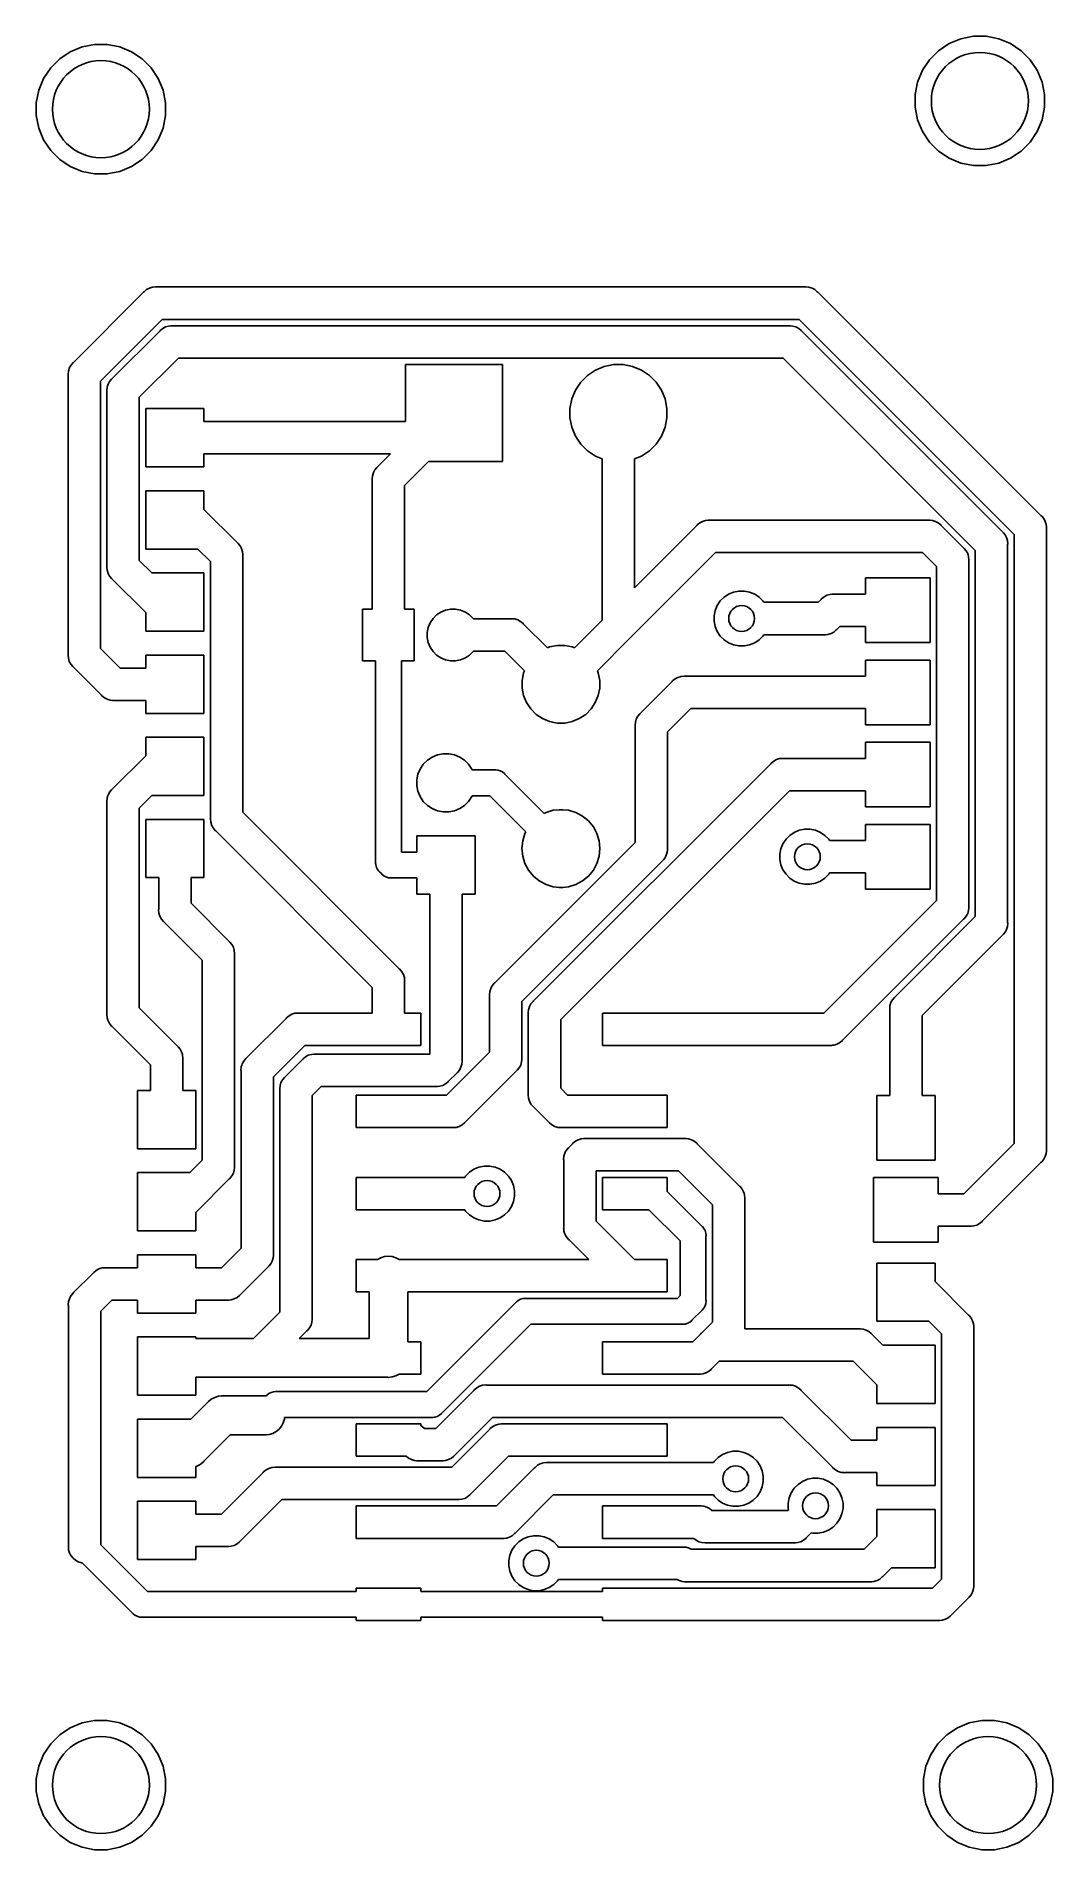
# Model space of a CAD drawing. Extents: x 88.7 to 120.1, y -115.5 to -59.5.
import ezdxf

# ---------------------------------------------------------------- set-up
doc = ezdxf.new("R2010")
doc.units = 0
doc.header["$MEASUREMENT"] = 0
doc.layers.add('BLACK', color=7, linetype='CONTINUOUS')

msp = doc.modelspace()

# ---------------------------------------------------------------- linework, layer by layer
at = {"layer": 'BLACK', "linetype": 'CONTINUOUS'}
for p, q in [((89.4031, -60.1685), (89.7306, -59.9496)), ((89.7306, -59.9496), (90.0946, -59.7989)), ((90.0946, -59.7989), (90.481, -59.722)), ((90.481, -59.722), (90.875, -59.722)), ((90.875, -59.722), (91.2614, -59.7989)), ((91.2614, -59.7989), (91.6254, -59.9496)), ((91.6254, -59.9496), (91.9529, -60.1685)), ((116.302, -60.1931), (116.581, -59.9145)), ((116.581, -59.9145), (116.909, -59.6956)), ((116.909, -59.6956), (117.273, -59.5449)), ((117.273, -59.5449), (117.659, -59.468)), ((117.659, -59.468), (118.053, -59.468)), ((118.053, -59.468), (118.439, -59.5449)), ((118.439, -59.5449), (118.803, -59.6956)), ((118.803, -59.6956), (119.131, -59.9145)), ((119.131, -59.9145), (119.41, -60.1931)), ((88.9056, -60.7746), (89.1245, -60.4471)), ((89.1245, -60.4471), (89.4031, -60.1685)), ((91.9529, -60.1685), (92.2315, -60.4471)), ((92.2315, -60.4471), (92.4504, -60.7746)), ((115.933, -60.8846), (116.084, -60.5206)), ((116.084, -60.5206), (116.302, -60.1931)), ((119.41, -60.1931), (119.628, -60.5206)), ((119.628, -60.5206), (119.779, -60.8846)), ((88.7549, -61.1386), (88.9056, -60.7746)), ((92.4504, -60.7746), (92.6011, -61.1386)), ((115.856, -61.271), (115.933, -60.8846)), ((119.779, -60.8846), (119.856, -61.271)), ((88.678, -61.525), (88.7549, -61.1386)), ((88.678, -61.919), (88.678, -61.525)), ((92.6011, -61.1386), (92.678, -61.525)), ((92.678, -61.525), (92.678, -61.919)), ((115.856, -61.665), (115.856, -61.271)), ((115.933, -62.0514), (115.856, -61.665)), ((119.856, -61.665), (119.779, -62.0514)), ((119.856, -61.271), (119.856, -61.665)), ((88.7549, -62.3054), (88.678, -61.919)), ((92.678, -61.919), (92.6011, -62.3054)), ((116.084, -62.4154), (115.933, -62.0514)), ((119.779, -62.0514), (119.628, -62.4154)), ((88.9056, -62.6694), (88.7549, -62.3054)), ((89.1245, -62.9969), (88.9056, -62.6694)), ((92.4504, -62.6694), (92.2315, -62.9969)), ((92.6011, -62.3054), (92.4504, -62.6694)), ((116.302, -62.7429), (116.084, -62.4154)), ((116.581, -63.0215), (116.302, -62.7429)), ((119.41, -62.7429), (119.131, -63.0215)), ((119.628, -62.4154), (119.41, -62.7429)), ((89.4031, -63.2755), (89.1245, -62.9969)), ((89.7306, -63.4944), (89.4031, -63.2755)), ((91.9529, -63.2755), (91.6254, -63.4944)), ((92.2315, -62.9969), (91.9529, -63.2755)), ((116.909, -63.2404), (116.581, -63.0215)), ((117.273, -63.3911), (116.909, -63.2404)), ((118.803, -63.2404), (118.439, -63.3911)), ((119.131, -63.0215), (118.803, -63.2404)), ((90.0946, -63.6451), (89.7306, -63.4944)), ((90.481, -63.722), (90.0946, -63.6451)), ((90.875, -63.722), (90.481, -63.722)), ((91.2614, -63.6451), (90.875, -63.722)), ((91.6254, -63.4944), (91.2614, -63.6451)), ((117.659, -63.468), (117.273, -63.3911)), ((118.053, -63.468), (117.659, -63.468)), ((118.439, -63.3911), (118.053, -63.468)), ((92.0898, -67.3022), (92.1767, -67.2558)), ((92.1767, -67.2558), (92.2709, -67.2272)), ((92.2709, -67.2272), (92.3689, -67.2176)), ((92.3689, -67.2176), (92.3935, -67.22)), ((92.3935, -67.22), (112.45, -67.22)), ((112.45, -67.22), (112.474, -67.2176)), ((112.474, -67.2176), (112.572, -67.2272)), ((112.572, -67.2272), (112.601, -67.2359)), ((112.601, -67.2359), (112.666, -67.2558)), ((112.666, -67.2558), (112.753, -67.3022)), ((89.8278, -69.554), (91.998, -67.3838)), ((91.998, -67.3838), (92.0137, -67.3647)), ((92.0137, -67.3647), (92.0327, -67.3491)), ((92.0327, -67.3491), (92.0898, -67.3022)), ((92.0327, -67.3491), (92.0327, -67.3491)), ((112.753, -67.3022), (112.829, -67.3647)), ((112.829, -67.3647), (112.845, -67.3838)), ((112.845, -67.3838), (119.752, -74.291)), ((92.576, -68.22), (90.664, -70.132)), ((112.267, -68.22), (92.576, -68.22)), ((118.916, -74.869), (112.267, -68.22)), ((91.0278, -70.0511), (92.4951, -68.5838)), ((92.4951, -68.5838), (92.5107, -68.5647)), ((92.5107, -68.5647), (92.5869, -68.5023)), ((92.5869, -68.5023), (92.6737, -68.4558)), ((92.6737, -68.4558), (92.768, -68.4272)), ((92.768, -68.4272), (92.8414, -68.42)), ((92.8414, -68.42), (92.866, -68.4176)), ((92.866, -68.4176), (92.8906, -68.42)), ((92.8906, -68.42), (111.953, -68.42)), ((111.953, -68.42), (111.977, -68.4176)), ((111.977, -68.4176), (112.002, -68.42)), ((112.002, -68.42), (112.075, -68.4272)), ((112.075, -68.4272), (112.169, -68.4558)), ((112.169, -68.4558), (112.256, -68.5023)), ((112.256, -68.5023), (112.332, -68.5647)), ((112.332, -68.5647), (112.348, -68.5838)), ((112.348, -68.5838), (118.552, -74.788)), ((93.0731, -69.42), (91.864, -70.6291)), ((111.77, -69.42), (93.0731, -69.42)), ((117.716, -75.366), (111.77, -69.42)), ((89.6616, -69.9249), (89.6712, -69.8269)), ((89.664, -69.9495), (89.6616, -69.9249)), ((89.664, -78.5774), (89.664, -69.9495)), ((89.6712, -69.8269), (89.6822, -69.7907)), ((89.6822, -69.7907), (89.6998, -69.7327)), ((89.6998, -69.7327), (89.7462, -69.6458)), ((89.7462, -69.6458), (89.8087, -69.5697)), ((89.8087, -69.5697), (89.8278, -69.554)), ((90.9463, -70.1429), (91.0087, -70.0667)), ((91.0087, -70.0667), (91.0278, -70.0511)), ((100.1, -71.382), (100.1, -69.62)), ((100.1, -69.62), (103.1, -69.62)), ((103.1, -69.62), (103.1, -72.62)), ((105.515, -70.1638), (105.724, -69.9549)), ((105.724, -69.9549), (105.969, -69.7907)), ((105.969, -69.7907), (106.242, -69.6776)), ((106.242, -69.6776), (106.532, -69.62)), ((106.532, -69.62), (106.828, -69.62)), ((106.828, -69.62), (107.118, -69.6776)), ((107.118, -69.6776), (107.391, -69.7907)), ((107.391, -69.7907), (107.636, -69.9549)), ((107.636, -69.9549), (107.845, -70.1638)), ((90.664, -70.132), (90.664, -78.3949)), ((90.8616, -70.422), (90.8712, -70.324)), ((90.864, -70.4466), (90.8616, -70.422)), ((90.864, -75.8574), (90.864, -70.4466)), ((90.8712, -70.324), (90.8845, -70.2802)), ((90.8845, -70.2802), (90.8998, -70.2297)), ((90.8998, -70.2297), (90.9463, -70.1429)), ((91.864, -70.6291), (91.864, -75.6749)), ((105.238, -70.6825), (105.351, -70.4095)), ((105.351, -70.4095), (105.515, -70.1638)), ((107.845, -70.1638), (108.009, -70.4095)), ((108.009, -70.4095), (108.122, -70.6825)), ((92.064, -72.782), (92.064, -70.982)), ((92.064, -70.982), (93.864, -70.982)), ((93.864, -70.982), (93.864, -71.382)), ((105.18, -70.9723), (105.238, -70.6825)), ((105.18, -71.2677), (105.18, -70.9723)), ((108.122, -70.6825), (108.18, -70.9723)), ((108.18, -70.9723), (108.18, -71.2677)), ((93.864, -71.382), (100.1, -71.382)), ((105.238, -71.5575), (105.18, -71.2677)), ((105.351, -71.8305), (105.238, -71.5575)), ((108.122, -71.5575), (108.009, -71.8305)), ((108.18, -71.2677), (108.122, -71.5575)), ((105.515, -72.0762), (105.351, -71.8305)), ((105.724, -72.2851), (105.515, -72.0762)), ((105.969, -72.4493), (105.724, -72.2851)), ((107.636, -72.2851), (107.391, -72.4493)), ((107.845, -72.0762), (107.636, -72.2851)), ((108.009, -71.8305), (107.845, -72.0762)), ((93.864, -72.782), (92.064, -72.782)), ((99.6309, -72.382), (93.864, -72.382)), ((93.864, -72.382), (93.864, -72.782)), ((99.1038, -72.9597), (99.1503, -72.8729)), ((99.1503, -72.8729), (99.2127, -72.7967)), ((99.2127, -72.7967), (99.2318, -72.7811)), ((99.2318, -72.7811), (99.6309, -72.382)), ((100.807, -72.62), (100.068, -73.3591)), ((103.1, -72.62), (100.807, -72.62)), ((106.18, -72.5365), (105.969, -72.4493)), ((106.18, -77.5169), (106.18, -72.5365)), ((107.391, -72.4493), (107.18, -72.5365)), ((107.18, -72.5365), (107.18, -76.5169)), ((99.0656, -73.152), (99.0752, -73.054)), ((99.068, -73.1766), (99.0656, -73.152)), ((99.068, -77.178), (99.068, -73.1766)), ((99.0752, -73.054), (99.0839, -73.0254)), ((99.0839, -73.0254), (99.1038, -72.9597)), ((100.068, -73.3591), (100.068, -77.178)), ((92.064, -75.322), (92.064, -73.522)), ((92.064, -73.522), (93.864, -73.522)), ((93.864, -73.522), (93.864, -74.0949)), ((93.864, -74.0949), (94.9002, -75.1311)), ((109.119, -74.5747), (109.195, -74.5123)), ((109.195, -74.5123), (109.282, -74.4658)), ((109.282, -74.4658), (109.376, -74.4372)), ((109.376, -74.4372), (109.449, -74.43)), ((109.449, -74.43), (109.474, -74.4276)), ((109.449, -74.43), (109.449, -74.43)), ((109.474, -74.4276), (109.499, -74.43)), ((109.499, -74.43), (116.265, -74.43)), ((116.265, -74.43), (116.29, -74.4276)), ((116.29, -74.4276), (116.315, -74.43)), ((116.315, -74.43), (116.388, -74.4372)), ((116.388, -74.4372), (116.482, -74.4658)), ((116.482, -74.4658), (116.569, -74.5123)), ((116.569, -74.5123), (116.645, -74.5747)), ((119.752, -74.291), (119.771, -74.3066)), ((119.771, -74.3066), (119.834, -74.3827)), ((119.834, -74.3827), (119.88, -74.4696)), ((119.88, -74.4696), (119.909, -74.5639)), ((119.909, -74.5639), (119.916, -74.6373)), ((94.9002, -75.1311), (94.9193, -75.1467)), ((107.18, -76.5169), (109.103, -74.5938)), ((109.103, -74.5938), (109.119, -74.5747)), ((116.645, -74.5747), (116.661, -74.5938)), ((116.661, -74.5938), (117.352, -75.2851)), ((118.552, -74.788), (118.571, -74.8037)), ((118.571, -74.8037), (118.587, -74.8228)), ((118.587, -74.8228), (118.634, -74.8798)), ((118.634, -74.8798), (118.68, -74.9667)), ((118.68, -74.9667), (118.709, -75.0609)), ((118.709, -75.0609), (118.718, -75.1589)), ((118.916, -93.7049), (118.916, -74.869)), ((119.916, -74.6373), (119.918, -74.6619)), ((119.918, -74.6619), (119.916, -74.6864)), ((119.916, -74.6864), (119.916, -93.8874)), ((91.864, -75.6749), (92.2511, -76.062)), ((93.6769, -75.322), (92.064, -75.322)), ((94.064, -75.7091), (93.6769, -75.322)), ((94.9193, -75.1467), (94.9817, -75.2229)), ((94.9817, -75.2229), (95.0282, -75.3097)), ((95.0282, -75.3097), (95.0568, -75.404)), ((95.0568, -75.404), (95.064, -75.4774)), ((95.064, -75.4774), (95.0664, -75.502)), ((95.0664, -75.502), (95.064, -75.5266)), ((95.064, -75.5266), (95.064, -83.4589)), ((109.681, -75.43), (107.051, -78.0602)), ((116.083, -75.43), (109.681, -75.43)), ((116.516, -75.8631), (116.083, -75.43)), ((117.352, -75.2851), (117.371, -75.3007)), ((117.371, -75.3007), (117.434, -75.3769)), ((117.434, -75.3769), (117.48, -75.4637)), ((117.48, -75.4637), (117.509, -75.558)), ((117.509, -75.558), (117.518, -75.656)), ((117.518, -75.656), (117.516, -75.6806)), ((117.516, -75.6806), (117.516, -86.3714)), ((117.716, -86.686), (117.716, -75.366)), ((118.718, -75.1589), (118.716, -75.1835)), ((118.716, -75.1835), (118.716, -86.8685)), ((90.8616, -75.882), (90.864, -75.8574)), ((90.8712, -75.98), (90.8616, -75.882)), ((90.8997, -76.0737), (90.8712, -75.98)), ((90.8998, -76.0743), (90.8997, -76.0737)), ((90.9463, -76.1611), (90.8998, -76.0743)), ((91.0087, -76.2373), (90.9463, -76.1611)), ((91.0278, -76.2529), (91.0087, -76.2373)), ((92.064, -77.2891), (91.0278, -76.2529)), ((92.2511, -76.062), (93.864, -76.062)), ((93.864, -76.062), (93.864, -77.862)), ((94.064, -83.6414), (94.064, -75.7091)), ((114.316, -76.716), (114.316, -76.216)), ((114.316, -76.216), (116.316, -76.216)), ((116.316, -76.216), (116.316, -78.216)), ((116.516, -86.1889), (116.516, -75.8631)), ((109.83, -76.9282), (109.948, -76.8098)), ((109.948, -76.8098), (110.087, -76.7167)), ((110.087, -76.7167), (110.242, -76.6527)), ((110.242, -76.6527), (110.406, -76.62)), ((110.406, -76.62), (110.574, -76.62)), ((110.574, -76.62), (110.738, -76.6527)), ((110.738, -76.6527), (110.893, -76.7167)), ((110.893, -76.7167), (111.032, -76.8098)), ((111.032, -76.8098), (111.15, -76.9282)), ((112.961, -76.8607), (113.037, -76.7983)), ((113.037, -76.7983), (113.124, -76.7518)), ((113.124, -76.7518), (113.218, -76.7232)), ((113.218, -76.7232), (113.291, -76.716)), ((113.291, -76.716), (113.316, -76.7136)), ((113.291, -76.716), (113.291, -76.716)), ((113.316, -76.7136), (113.341, -76.716)), ((113.341, -76.716), (114.316, -76.716)), ((92.064, -77.862), (92.064, -77.2891)), ((98.768, -78.778), (98.768, -77.178)), ((98.768, -77.178), (99.068, -77.178)), ((100.068, -77.178), (100.368, -77.178)), ((100.368, -77.178), (100.368, -78.778)), ((100.947, -77.468), (101.058, -77.3566)), ((101.058, -77.3566), (101.189, -77.269)), ((101.189, -77.269), (101.335, -77.2087)), ((101.335, -77.2087), (101.489, -77.178)), ((101.489, -77.178), (101.647, -77.178)), ((101.647, -77.178), (101.801, -77.2087)), ((101.801, -77.2087), (101.947, -77.269)), ((101.947, -77.269), (102.078, -77.3566)), ((102.078, -77.3566), (102.189, -77.468)), ((109.64, -77.3863), (109.673, -77.2221)), ((109.673, -77.2221), (109.737, -77.0674)), ((109.737, -77.0674), (109.83, -76.9282)), ((111.15, -76.9282), (111.178, -76.97)), ((111.178, -76.97), (112.855, -76.97)), ((112.855, -76.97), (112.945, -76.8798)), ((112.945, -76.8798), (112.961, -76.8607)), ((93.864, -77.862), (92.064, -77.862)), ((100.768, -77.8992), (100.799, -77.7446)), ((100.768, -78.0568), (100.768, -77.8992)), ((100.799, -77.7446), (100.859, -77.5991)), ((100.859, -77.5991), (100.947, -77.468)), ((102.189, -77.468), (102.196, -77.478)), ((102.196, -77.478), (103.353, -77.478)), ((103.353, -77.478), (103.378, -77.4756)), ((103.378, -77.4756), (103.403, -77.478)), ((103.403, -77.478), (103.476, -77.4852)), ((103.476, -77.4852), (103.57, -77.5138)), ((103.57, -77.5138), (103.657, -77.5603)), ((103.657, -77.5603), (103.733, -77.6227)), ((103.733, -77.6227), (103.749, -77.6418)), ((103.749, -77.6418), (104.484, -78.3765)), ((105.32, -78.3765), (106.18, -77.5169)), ((109.64, -77.5537), (109.64, -77.3863)), ((109.673, -77.7179), (109.64, -77.5537)), ((109.737, -77.8726), (109.673, -77.7179)), ((109.83, -78.0118), (109.737, -77.8726)), ((113.254, -77.9342), (113.16, -77.9628)), ((113.341, -77.8877), (113.254, -77.9342)), ((113.417, -77.8253), (113.341, -77.8877)), ((113.433, -77.8062), (113.417, -77.8253)), ((113.523, -77.716), (113.433, -77.8062)), ((114.316, -77.716), (113.523, -77.716)), ((114.316, -78.216), (114.316, -77.716)), ((90.664, -78.3949), (91.2711, -79.002)), ((100.799, -78.2114), (100.768, -78.0568)), ((100.859, -78.3569), (100.799, -78.2114)), ((100.947, -78.488), (100.859, -78.3569)), ((101.058, -78.5994), (100.947, -78.488)), ((102.189, -78.488), (102.078, -78.5994)), ((102.196, -78.478), (102.189, -78.488)), ((103.171, -78.478), (102.196, -78.478)), ((103.776, -79.0836), (103.171, -78.478)), ((104.484, -78.3765), (104.552, -78.3481)), ((104.552, -78.3481), (104.784, -78.302)), ((104.784, -78.302), (105.02, -78.302)), ((105.02, -78.302), (105.252, -78.3481)), ((105.252, -78.3481), (105.32, -78.3765)), ((107.016, -78.0949), (106.028, -79.0836)), ((107.035, -78.0793), (107.016, -78.0949)), ((107.051, -78.0602), (107.035, -78.0793)), ((109.948, -78.1302), (109.83, -78.0118)), ((110.087, -78.2233), (109.948, -78.1302)), ((110.242, -78.2873), (110.087, -78.2233)), ((110.406, -78.32), (110.242, -78.2873)), ((110.574, -78.32), (110.406, -78.32)), ((110.738, -78.2873), (110.574, -78.32)), ((110.893, -78.2233), (110.738, -78.2873)), ((111.032, -78.1302), (110.893, -78.2233)), ((111.15, -78.0118), (111.032, -78.1302)), ((111.178, -77.97), (111.15, -78.0118)), ((113.037, -77.97), (111.178, -77.97)), ((113.062, -77.9724), (113.037, -77.97)), ((113.087, -77.97), (113.062, -77.9724)), ((113.16, -77.9628), (113.087, -77.97)), ((116.316, -78.216), (114.316, -78.216)), ((89.6616, -78.602), (89.664, -78.5774)), ((89.6712, -78.7), (89.6616, -78.602)), ((89.6998, -78.7943), (89.6712, -78.7)), ((89.7462, -78.8811), (89.6998, -78.7943)), ((89.8087, -78.9573), (89.7462, -78.8811)), ((89.8278, -78.9729), (89.8087, -78.9573)), ((90.6931, -79.8382), (89.8278, -78.9729)), ((91.2711, -79.002), (92.064, -79.002)), ((92.064, -79.002), (92.064, -78.602)), ((92.064, -78.602), (93.864, -78.602)), ((93.864, -78.602), (93.864, -80.402)), ((99.168, -78.778), (98.768, -78.778)), ((99.168, -84.9923), (99.168, -78.778)), ((100.368, -78.778), (99.968, -78.778)), ((99.968, -78.778), (99.968, -84.69)), ((101.189, -78.687), (101.058, -78.5994)), ((101.335, -78.7473), (101.189, -78.687)), ((101.489, -78.778), (101.335, -78.7473)), ((101.647, -78.778), (101.489, -78.778)), ((101.801, -78.7473), (101.647, -78.778)), ((101.947, -78.687), (101.801, -78.7473)), ((102.078, -78.5994), (101.947, -78.687)), ((114.316, -79.256), (114.316, -78.756)), ((114.316, -78.756), (116.316, -78.756)), ((116.316, -78.756), (116.316, -80.756)), ((103.702, -79.3838), (103.748, -79.152)), ((103.702, -79.6202), (103.702, -79.3838)), ((103.748, -79.152), (103.776, -79.0836)), ((106.028, -79.0836), (106.056, -79.152)), ((106.056, -79.152), (106.102, -79.3838)), ((106.102, -79.3838), (106.102, -79.6202)), ((107.36, -80.4011), (108.341, -79.4198)), ((108.341, -79.4198), (108.357, -79.4007)), ((108.357, -79.4007), (108.433, -79.3383)), ((108.433, -79.3383), (108.52, -79.2918)), ((108.52, -79.2918), (108.585, -79.2719)), ((108.585, -79.2719), (108.614, -79.2632)), ((108.614, -79.2632), (108.712, -79.2536)), ((108.712, -79.2536), (108.737, -79.256)), ((108.737, -79.256), (114.316, -79.256)), ((90.7087, -79.8573), (90.6931, -79.8382)), ((90.7849, -79.9197), (90.7087, -79.8573)), ((90.8717, -79.9662), (90.7849, -79.9197)), ((90.966, -79.9948), (90.8717, -79.9662)), ((91.0394, -80.002), (90.966, -79.9948)), ((91.064, -80.0044), (91.0394, -80.002)), ((91.0394, -80.002), (91.0394, -80.002)), ((91.0885, -80.002), (91.064, -80.0044)), ((92.064, -80.002), (91.0885, -80.002)), ((92.064, -80.402), (92.064, -80.002)), ((103.748, -79.852), (103.702, -79.6202)), ((103.839, -80.0704), (103.748, -79.852)), ((103.97, -80.267), (103.839, -80.0704)), ((105.965, -80.0704), (105.834, -80.267)), ((106.056, -79.852), (105.965, -80.0704)), ((106.102, -79.6202), (106.056, -79.852)), ((93.864, -80.402), (92.064, -80.402)), ((104.137, -80.4341), (103.97, -80.267)), ((104.334, -80.5654), (104.137, -80.4341)), ((104.552, -80.6559), (104.334, -80.5654)), ((104.784, -80.702), (104.552, -80.6559)), ((105.02, -80.702), (104.784, -80.702)), ((105.252, -80.6559), (105.02, -80.702)), ((105.47, -80.5654), (105.252, -80.6559)), ((105.667, -80.4341), (105.47, -80.5654)), ((105.834, -80.267), (105.667, -80.4341)), ((107.194, -80.772), (107.203, -80.674)), ((107.203, -80.674), (107.232, -80.5797)), ((107.232, -80.5797), (107.239, -80.5654)), ((107.239, -80.5654), (107.278, -80.4929)), ((107.278, -80.4929), (107.341, -80.4167)), ((107.341, -80.4167), (107.36, -80.4011)), ((108.919, -80.256), (108.196, -80.9791)), ((114.316, -80.256), (108.919, -80.256)), ((114.316, -80.756), (114.316, -80.256)), ((92.064, -81.7149), (92.064, -81.142)), ((92.064, -81.142), (93.864, -81.142)), ((93.864, -81.142), (93.864, -82.942)), ((107.196, -80.7966), (107.194, -80.772)), ((107.196, -84.3929), (107.196, -80.7966)), ((108.196, -80.9791), (108.196, -84.5754)), ((116.316, -80.756), (114.316, -80.756)), ((114.316, -81.796), (114.316, -81.296)), ((114.316, -81.296), (116.316, -81.296)), ((116.316, -81.296), (116.316, -83.296)), ((91.0278, -82.7511), (92.064, -81.7149)), ((100.647, -81.9763), (100.772, -81.8509)), ((100.772, -81.8509), (100.92, -81.7524)), ((100.92, -81.7524), (101.083, -81.6846)), ((101.083, -81.6846), (101.257, -81.65)), ((101.257, -81.65), (101.435, -81.65)), ((101.435, -81.65), (101.609, -81.6846)), ((101.609, -81.6846), (101.772, -81.7524)), ((101.772, -81.7524), (101.92, -81.8509)), ((101.92, -81.8509), (102.045, -81.9763)), ((111.481, -81.8783), (111.568, -81.8318)), ((111.568, -81.8318), (111.662, -81.8032)), ((111.662, -81.8032), (111.735, -81.796)), ((111.735, -81.796), (111.76, -81.7936)), ((111.735, -81.796), (111.735, -81.796)), ((111.76, -81.7936), (111.785, -81.796)), ((111.785, -81.796), (114.316, -81.796)), ((100.446, -82.4614), (100.481, -82.2875)), ((100.481, -82.2875), (100.548, -82.1237)), ((100.548, -82.1237), (100.647, -81.9763)), ((102.045, -81.9763), (102.144, -82.1237)), ((102.144, -82.1237), (102.154, -82.15)), ((102.154, -82.15), (102.85, -82.15)), ((102.85, -82.15), (102.87, -82.1481)), ((102.87, -82.1481), (102.89, -82.15)), ((102.89, -82.15), (102.89, -82.15)), ((102.89, -82.15), (102.948, -82.1558)), ((102.948, -82.1558), (103.024, -82.1787)), ((103.024, -82.1787), (103.093, -82.2158)), ((103.093, -82.2158), (103.154, -82.2658)), ((103.154, -82.2658), (103.167, -82.2811)), ((103.167, -82.2811), (104.384, -83.4982)), ((104.058, -89.2911), (111.389, -81.9598)), ((111.389, -81.9598), (111.405, -81.9407)), ((111.405, -81.9407), (111.481, -81.8783)), ((90.8712, -83.024), (90.8857, -82.9763)), ((90.8857, -82.9763), (90.8998, -82.9297)), ((90.8998, -82.9297), (90.9463, -82.8429)), ((90.9463, -82.8429), (91.0087, -82.7667)), ((91.0087, -82.7667), (91.0278, -82.7511)), ((92.2511, -82.942), (91.864, -83.3291)), ((93.864, -82.942), (92.2511, -82.942)), ((100.446, -82.6386), (100.446, -82.4614)), ((100.481, -82.8125), (100.446, -82.6386)), ((100.548, -82.9763), (100.481, -82.8125)), ((100.647, -83.1237), (100.548, -82.9763)), ((102.144, -82.9763), (102.045, -83.1237)), ((102.154, -82.95), (102.144, -82.9763)), ((102.704, -82.95), (102.154, -82.95)), ((103.818, -84.0639), (102.704, -82.95)), ((111.967, -82.796), (104.894, -89.8691)), ((114.316, -82.796), (111.967, -82.796)), ((114.316, -83.296), (114.316, -82.796)), ((90.8616, -83.122), (90.8712, -83.024)), ((90.864, -83.1466), (90.8616, -83.122)), ((90.864, -89.6934), (90.864, -83.1466)), ((91.864, -83.3291), (91.864, -89.5109)), ((95.064, -83.4589), (99.9042, -88.2991)), ((100.772, -83.2491), (100.647, -83.1237)), ((100.92, -83.3476), (100.772, -83.2491)), ((101.083, -83.4154), (100.92, -83.3476)), ((101.257, -83.45), (101.083, -83.4154)), ((101.435, -83.45), (101.257, -83.45)), ((101.609, -83.4154), (101.435, -83.45)), ((101.772, -83.3476), (101.609, -83.4154)), ((101.92, -83.2491), (101.772, -83.3476)), ((102.045, -83.1237), (101.92, -83.2491)), ((104.384, -83.4982), (104.441, -83.468)), ((104.441, -83.468), (104.667, -83.3994)), ((104.667, -83.3994), (104.843, -83.382)), ((104.843, -83.382), (104.961, -83.382)), ((104.961, -83.382), (105.137, -83.3994)), ((105.137, -83.3994), (105.363, -83.468)), ((105.363, -83.468), (105.572, -83.5794)), ((116.316, -83.296), (114.316, -83.296)), ((92.064, -85.482), (92.064, -83.682)), ((92.064, -83.682), (93.864, -83.682)), ((93.864, -83.682), (93.864, -85.482)), ((94.0616, -83.666), (94.064, -83.6414)), ((94.0712, -83.764), (94.0616, -83.666)), ((94.0931, -83.836), (94.0712, -83.764)), ((94.0998, -83.8583), (94.0931, -83.836)), ((94.1463, -83.9451), (94.0998, -83.8583)), ((94.2087, -84.0213), (94.1463, -83.9451)), ((94.2278, -84.0369), (94.2087, -84.0213)), ((99.068, -88.8771), (94.2278, -84.0369)), ((103.788, -84.1206), (103.818, -84.0639)), ((105.572, -83.5794), (105.755, -83.7294)), ((105.755, -83.7294), (105.905, -83.9121)), ((105.905, -83.9121), (106.016, -84.1206)), ((111.98, -84.1758), (112.119, -84.0827)), ((112.119, -84.0827), (112.274, -84.0187)), ((112.274, -84.0187), (112.438, -83.986)), ((112.438, -83.986), (112.606, -83.986)), ((112.606, -83.986), (112.77, -84.0187)), ((112.77, -84.0187), (112.925, -84.0827)), ((112.925, -84.0827), (113.064, -84.1758)), ((114.316, -84.336), (114.316, -83.836)), ((114.316, -83.836), (116.316, -83.836)), ((116.316, -83.836), (116.316, -85.836)), ((100.446, -84.69), (100.446, -84.19)), ((100.446, -84.19), (102.246, -84.19)), ((102.246, -84.19), (102.246, -85.99)), ((102.858, -88.7311), (107.196, -84.3929)), ((103.696, -84.582), (103.719, -84.3468)), ((103.719, -84.8172), (103.696, -84.582)), ((103.719, -84.3468), (103.788, -84.1206)), ((106.016, -84.1206), (106.085, -84.3468)), ((106.085, -84.3468), (106.108, -84.582)), ((106.108, -84.582), (106.085, -84.8172)), ((108.196, -84.6246), (108.189, -84.698)), ((108.196, -84.5754), (108.198, -84.6)), ((108.198, -84.6), (108.196, -84.6246)), ((108.196, -84.6246), (108.196, -84.6246)), ((111.672, -84.7523), (111.705, -84.5881)), ((111.705, -84.5881), (111.769, -84.4334)), ((111.769, -84.4334), (111.862, -84.2942)), ((111.862, -84.2942), (111.98, -84.1758)), ((113.064, -84.1758), (113.182, -84.2942)), ((113.182, -84.2942), (113.21, -84.336)), ((113.21, -84.336), (114.316, -84.336)), ((99.1661, -85.012), (99.168, -84.9923)), ((99.1738, -85.0904), (99.1661, -85.012)), ((99.1967, -85.1658), (99.1738, -85.0904)), ((99.2338, -85.2353), (99.1967, -85.1658)), ((99.968, -84.69), (100.446, -84.69)), ((108.032, -84.9709), (103.694, -89.3091)), ((103.788, -85.0434), (103.719, -84.8172)), ((103.899, -85.2519), (103.788, -85.0434)), ((106.016, -85.0434), (105.905, -85.2519)), ((106.085, -84.8172), (106.016, -85.0434)), ((108.051, -84.9553), (108.032, -84.9709)), ((108.069, -84.934), (108.051, -84.9553)), ((108.114, -84.8791), (108.069, -84.934)), ((108.137, -84.836), (108.114, -84.8791)), ((108.16, -84.7923), (108.137, -84.836)), ((108.189, -84.698), (108.16, -84.7923)), ((111.672, -84.9197), (111.672, -84.7523)), ((111.705, -85.0839), (111.672, -84.9197)), ((111.769, -85.2386), (111.705, -85.0839)), ((92.464, -85.482), (92.064, -85.482)), ((92.464, -86.4574), (92.464, -85.482)), ((93.864, -85.482), (93.464, -85.482)), ((93.464, -85.482), (93.464, -86.2749)), ((99.2713, -85.2809), (99.2338, -85.2353)), ((99.2713, -85.281), (99.2713, -85.2809)), ((99.2838, -85.2962), (99.2713, -85.281)), ((99.299, -85.3087), (99.2838, -85.2962)), ((99.3493, -85.3589), (99.299, -85.3087)), ((99.3618, -85.3742), (99.3493, -85.3589)), ((99.4227, -85.4242), (99.3618, -85.3742)), ((99.4922, -85.4613), (99.4227, -85.4242)), ((99.5676, -85.4842), (99.4922, -85.4613)), ((99.6264, -85.49), (99.5676, -85.4842)), ((99.646, -85.4919), (99.6264, -85.49)), ((99.6264, -85.49), (99.6264, -85.49)), ((99.6656, -85.49), (99.646, -85.4919)), ((100.446, -85.49), (99.6656, -85.49)), ((100.446, -85.99), (100.446, -85.49)), ((104.049, -85.4346), (103.899, -85.2519)), ((104.232, -85.5846), (104.049, -85.4346)), ((104.441, -85.696), (104.232, -85.5846)), ((104.667, -85.7646), (104.441, -85.696)), ((104.843, -85.782), (104.667, -85.7646)), ((104.961, -85.782), (104.843, -85.782)), ((105.137, -85.7646), (104.961, -85.782)), ((105.363, -85.696), (105.137, -85.7646)), ((105.572, -85.5846), (105.363, -85.696)), ((105.755, -85.4346), (105.572, -85.5846)), ((105.905, -85.2519), (105.755, -85.4346)), ((111.862, -85.3778), (111.769, -85.2386)), ((111.98, -85.4962), (111.862, -85.3778)), ((112.119, -85.5893), (111.98, -85.4962)), ((112.274, -85.6533), (112.119, -85.5893)), ((112.438, -85.686), (112.274, -85.6533)), ((112.606, -85.686), (112.438, -85.686)), ((112.77, -85.6533), (112.606, -85.686)), ((112.925, -85.5893), (112.77, -85.6533)), ((113.064, -85.4962), (112.925, -85.5893)), ((113.182, -85.3778), (113.064, -85.4962)), ((113.21, -85.336), (113.182, -85.3778)), ((114.316, -85.336), (113.21, -85.336)), ((114.316, -85.836), (114.316, -85.336)), ((93.464, -86.2749), (94.6462, -87.4571)), ((100.846, -85.99), (100.446, -85.99)), ((100.846, -90.94), (100.846, -85.99)), ((102.246, -85.99), (101.846, -85.99)), ((101.846, -85.99), (101.846, -91.1274)), ((113.035, -89.67), (116.516, -86.1889)), ((116.316, -85.836), (114.316, -85.836)), ((92.4616, -86.482), (92.464, -86.4574)), ((92.4712, -86.58), (92.4616, -86.482)), ((92.4998, -86.6743), (92.4712, -86.58)), ((92.5463, -86.7611), (92.4998, -86.6743)), ((92.6087, -86.8373), (92.5463, -86.7611)), ((92.6278, -86.8529), (92.6087, -86.8373)), ((93.81, -88.0351), (92.6278, -86.8529)), ((117.352, -86.7669), (113.613, -90.5062)), ((115.234, -89.1681), (117.716, -86.686)), ((117.371, -86.7513), (117.352, -86.7669)), ((117.434, -86.6751), (117.371, -86.7513)), ((117.48, -86.5883), (117.434, -86.6751)), ((117.509, -86.494), (117.48, -86.5883)), ((117.516, -86.4206), (117.509, -86.494)), ((117.516, -86.3714), (117.518, -86.396)), ((117.518, -86.396), (117.516, -86.4206)), ((118.718, -86.8931), (118.709, -86.9911)), ((118.716, -86.8685), (118.718, -86.8931)), ((94.6462, -87.4571), (94.6653, -87.4727)), ((118.552, -87.264), (116.07, -89.7462)), ((118.571, -87.2483), (118.552, -87.264)), ((118.587, -87.2293), (118.571, -87.2483)), ((118.634, -87.1722), (118.587, -87.2292)), ((118.587, -87.2292), (118.587, -87.2293)), ((118.68, -87.0853), (118.634, -87.1722)), ((118.709, -86.9911), (118.68, -87.0853)), ((94.6653, -87.4727), (94.7277, -87.5489)), ((94.7277, -87.5489), (94.7742, -87.6357)), ((94.7742, -87.6357), (94.7742, -87.6357)), ((94.7742, -87.6357), (94.8028, -87.73)), ((94.8028, -87.73), (94.8124, -87.828)), ((94.8124, -87.828), (94.81, -87.8526)), ((94.81, -87.8526), (94.81, -94.3994)), ((93.81, -94.2169), (93.81, -88.0351)), ((99.9042, -88.2991), (99.9233, -88.3147)), ((99.9233, -88.3147), (99.9857, -88.3909)), ((99.9857, -88.3909), (100.032, -88.4777)), ((100.032, -88.4777), (100.061, -88.572)), ((100.061, -88.572), (100.068, -88.6454)), ((99.068, -89.67), (99.068, -88.8771)), ((100.068, -88.6454), (100.068, -88.6454)), ((100.068, -88.6454), (100.07, -88.67)), ((100.07, -88.67), (100.068, -88.6945)), ((100.068, -88.6945), (100.068, -89.67)), ((102.692, -89.102), (102.701, -89.004)), ((102.694, -89.1266), (102.692, -89.102)), ((102.694, -90.8769), (102.694, -89.1266)), ((102.701, -89.004), (102.73, -88.9097)), ((102.73, -88.9097), (102.755, -88.8623)), ((102.755, -88.8623), (102.776, -88.8229)), ((102.776, -88.8229), (102.839, -88.7467)), ((102.839, -88.7467), (102.858, -88.7311)), ((90.8616, -89.718), (90.864, -89.6934)), ((91.864, -89.5109), (93.0462, -90.6931)), ((96.4949, -89.7523), (96.5817, -89.7058)), ((96.5817, -89.7058), (96.676, -89.6772)), ((96.676, -89.6772), (96.7494, -89.67)), ((96.7494, -89.67), (96.774, -89.6676)), ((96.7494, -89.67), (96.7494, -89.67)), ((96.774, -89.6676), (96.7985, -89.67)), ((96.7985, -89.67), (99.068, -89.67)), ((100.068, -89.67), (100.568, -89.67)), ((100.568, -89.67), (100.568, -90.67)), ((103.694, -89.3091), (103.694, -91.0595)), ((103.892, -89.662), (103.901, -89.564)), ((103.894, -89.6866), (103.892, -89.662)), ((103.894, -92.1774), (103.894, -89.6866)), ((103.901, -89.564), (103.91, -89.5354)), ((103.91, -89.5354), (103.93, -89.4697)), ((103.93, -89.4697), (103.976, -89.3829)), ((103.976, -89.3829), (104.039, -89.3067)), ((104.039, -89.3067), (104.058, -89.2911)), ((106.188, -89.67), (113.035, -89.67)), ((106.188, -90.67), (106.188, -89.67)), ((115.068, -89.5391), (115.077, -89.4411)), ((115.07, -89.5636), (115.068, -89.5391)), ((115.07, -92.218), (115.07, -89.5636)), ((115.077, -89.4411), (115.106, -89.3468)), ((115.106, -89.3468), (115.117, -89.3258)), ((115.117, -89.3258), (115.152, -89.2599)), ((115.152, -89.2599), (115.215, -89.1838)), ((115.215, -89.1838), (115.234, -89.1681)), ((90.8712, -89.816), (90.8616, -89.718)), ((90.8939, -89.8909), (90.8712, -89.816)), ((90.8998, -89.9103), (90.8939, -89.8909)), ((90.9463, -89.9971), (90.8998, -89.9103)), ((91.0087, -90.0733), (90.9463, -89.9971)), ((91.0278, -90.0889), (91.0087, -90.0733)), ((92.21, -91.2711), (91.0278, -90.0889)), ((95.1738, -91.0631), (96.4031, -89.8338)), ((96.4031, -89.8338), (96.4187, -89.8147)), ((96.4187, -89.8147), (96.4949, -89.7523)), ((104.894, -89.8691), (104.894, -91.9949)), ((116.07, -89.7462), (116.07, -92.218)), ((93.0462, -90.6931), (93.0653, -90.7087)), ((93.0653, -90.7087), (93.1277, -90.7849)), ((93.1277, -90.7849), (93.1742, -90.8717)), ((96.9811, -90.67), (96.01, -91.6411)), ((99.5434, -90.67), (96.9811, -90.67)), ((99.568, -90.6724), (99.5434, -90.67)), ((99.5926, -90.67), (99.568, -90.6724)), ((100.568, -90.67), (99.5926, -90.67)), ((113.217, -90.67), (106.188, -90.67)), ((113.242, -90.6724), (113.217, -90.67)), ((113.267, -90.67), (113.242, -90.6724)), ((113.304, -90.6663), (113.267, -90.67)), ((113.34, -90.6628), (113.304, -90.6663)), ((113.352, -90.6592), (113.34, -90.6628)), ((113.434, -90.6342), (113.352, -90.6592)), ((113.521, -90.5877), (113.434, -90.6342)), ((113.597, -90.5253), (113.521, -90.5877)), ((113.613, -90.5062), (113.597, -90.5253)), ((92.21, -92.064), (92.21, -91.2711)), ((93.1742, -90.8717), (93.1971, -90.9472)), ((93.1971, -90.9472), (93.2028, -90.966)), ((93.2028, -90.966), (93.2124, -91.064)), ((93.2124, -91.064), (93.21, -91.0886)), ((93.21, -91.0886), (93.21, -92.064)), ((95.0076, -91.434), (95.0172, -91.336)), ((95.0172, -91.336), (95.0354, -91.2763)), ((95.0354, -91.2763), (95.0458, -91.2417)), ((95.0458, -91.2417), (95.0923, -91.1549)), ((95.0923, -91.1549), (95.1547, -91.0787)), ((95.1547, -91.0787), (95.1738, -91.0631)), ((96.3738, -91.641), (96.9111, -91.1038)), ((96.9111, -91.1038), (96.9267, -91.0847)), ((96.9267, -91.0847), (97.0029, -91.0223)), ((97.0029, -91.0223), (97.0897, -90.9758)), ((97.0897, -90.9758), (97.184, -90.9472)), ((97.184, -90.9472), (97.2574, -90.94)), ((97.2574, -90.94), (97.282, -90.9376)), ((97.2574, -90.94), (97.2574, -90.94)), ((97.282, -90.9376), (97.3065, -90.94)), ((97.3065, -90.94), (100.846, -90.94)), ((101.361, -92.21), (102.694, -90.8769)), ((101.81, -91.3443), (101.764, -91.4311)), ((101.839, -91.25), (101.81, -91.3443)), ((101.846, -91.1766), (101.839, -91.25)), ((101.846, -91.1274), (101.848, -91.152)), ((101.848, -91.152), (101.846, -91.1766)), ((103.612, -91.3631), (103.549, -91.4393)), ((103.658, -91.2763), (103.612, -91.3631)), ((103.687, -91.182), (103.658, -91.2763)), ((103.694, -91.1086), (103.687, -91.182)), ((103.694, -91.0595), (103.696, -91.084)), ((103.696, -91.084), (103.694, -91.1086)), ((103.694, -91.1086), (103.694, -91.1086)), ((95.01, -91.4585), (95.0076, -91.434)), ((95.01, -96.9369), (95.01, -91.4585)), ((96.01, -91.6411), (96.01, -97.1194)), ((96.2076, -92.012), (96.2173, -91.914)), ((96.2173, -91.914), (96.2343, -91.8577)), ((96.2343, -91.8577), (96.2458, -91.8197)), ((96.2458, -91.8197), (96.2923, -91.7328)), ((96.2923, -91.7328), (96.3548, -91.6567)), ((96.3548, -91.6567), (96.3738, -91.641)), ((97.4891, -91.94), (97.21, -92.2191)), ((101.033, -91.94), (97.4891, -91.94)), ((101.058, -91.9424), (101.033, -91.94)), ((101.083, -91.94), (101.058, -91.9424)), ((101.156, -91.9328), (101.083, -91.94)), ((101.25, -91.9042), (101.156, -91.9328)), ((101.337, -91.8577), (101.25, -91.9042)), ((101.413, -91.7953), (101.337, -91.8577)), ((101.429, -91.7762), (101.413, -91.7953)), ((101.682, -91.5229), (101.429, -91.7762)), ((101.701, -91.5073), (101.682, -91.5229)), ((101.764, -91.4311), (101.701, -91.5073)), ((103.53, -91.4549), (101.939, -93.0462)), ((103.549, -91.4393), (103.53, -91.4549)), ((91.81, -93.864), (91.81, -92.064)), ((91.81, -92.064), (92.21, -92.064)), ((93.21, -92.064), (93.61, -92.064)), ((93.61, -92.064), (93.61, -93.864)), ((96.21, -92.0365), (96.2076, -92.012)), ((96.21, -98.9169), (96.21, -92.0365)), ((97.21, -92.2191), (97.21, -99.0994)), ((98.568, -92.21), (101.361, -92.21)), ((98.568, -93.21), (98.568, -92.21)), ((103.892, -92.202), (103.894, -92.1774)), ((103.901, -92.3), (103.892, -92.202)), ((103.922, -92.3672), (103.901, -92.3)), ((103.93, -92.3943), (103.922, -92.3672)), ((103.976, -92.4811), (103.93, -92.3943)), ((104.039, -92.5573), (103.976, -92.4811)), ((104.894, -91.9949), (105.109, -92.21)), ((105.109, -92.21), (108.188, -92.21)), ((108.188, -92.21), (108.188, -93.21)), ((114.67, -94.218), (114.67, -92.218)), ((114.67, -92.218), (115.07, -92.218)), ((116.07, -92.218), (116.47, -92.218)), ((116.47, -92.218), (116.47, -94.218)), ((101.923, -93.0653), (101.847, -93.1277)), ((101.939, -93.0462), (101.923, -93.0653)), ((104.058, -92.5729), (104.039, -92.5573)), ((104.531, -93.0462), (104.058, -92.5729)), ((104.547, -93.0653), (104.531, -93.0462)), ((104.623, -93.1277), (104.547, -93.0653)), ((101.543, -93.21), (98.568, -93.21)), ((101.568, -93.2124), (101.543, -93.21)), ((101.593, -93.21), (101.568, -93.2124)), ((101.666, -93.2028), (101.593, -93.21)), ((101.76, -93.1742), (101.666, -93.2028)), ((101.847, -93.1277), (101.76, -93.1742)), ((104.71, -93.1742), (104.623, -93.1277)), ((104.804, -93.2028), (104.71, -93.1742)), ((104.877, -93.21), (104.804, -93.2028)), ((104.902, -93.2124), (104.877, -93.21)), ((104.877, -93.21), (104.877, -93.21)), ((104.927, -93.21), (104.902, -93.2124)), ((108.188, -93.21), (104.927, -93.21)), ((105.273, -93.6947), (105.349, -93.6323)), ((105.349, -93.6323), (105.436, -93.5858)), ((105.436, -93.5858), (105.53, -93.5572)), ((105.53, -93.5572), (105.603, -93.55)), ((105.603, -93.55), (105.628, -93.5476)), ((105.628, -93.5476), (105.653, -93.55)), ((105.653, -93.55), (108.723, -93.55)), ((108.723, -93.55), (108.748, -93.5476)), ((108.748, -93.5476), (108.773, -93.55)), ((108.773, -93.55), (108.846, -93.5572)), ((108.846, -93.5572), (108.94, -93.5858)), ((108.94, -93.5858), (109.027, -93.6323)), ((109.027, -93.6323), (109.103, -93.6947)), ((93.61, -93.864), (91.81, -93.864)), ((104.986, -94.19), (104.995, -94.092)), ((104.988, -94.2146), (104.986, -94.19)), ((104.995, -94.092), (105.024, -93.9977)), ((105.024, -93.9977), (105.048, -93.952)), ((105.048, -93.952), (105.07, -93.9109)), ((105.07, -93.9109), (105.133, -93.8347)), ((105.133, -93.8347), (105.152, -93.8191)), ((105.152, -93.8191), (105.257, -93.7138)), ((105.257, -93.7138), (105.273, -93.6947)), ((109.103, -93.6947), (109.119, -93.7138)), ((109.119, -93.7138), (110.424, -95.0191)), ((117.363, -95.258), (118.916, -93.7049)), ((119.834, -94.1911), (119.771, -94.2672)), ((119.88, -94.1042), (119.834, -94.1911)), ((119.909, -94.01), (119.88, -94.1042)), ((119.916, -93.9365), (119.909, -94.01)), ((119.916, -93.8874), (119.918, -93.912)), ((119.918, -93.912), (119.916, -93.9365)), ((119.916, -93.9365), (119.916, -93.9365)), ((91.81, -96.404), (91.81, -94.604)), ((91.81, -94.604), (93.4229, -94.604)), ((93.4229, -94.604), (93.81, -94.2169)), ((94.7277, -94.7031), (94.6653, -94.7793)), ((94.7742, -94.6163), (94.7277, -94.7031)), ((94.8028, -94.522), (94.7742, -94.6163)), ((94.81, -94.4486), (94.8028, -94.522)), ((94.81, -94.3994), (94.8124, -94.424)), ((94.8124, -94.424), (94.81, -94.4486)), ((94.81, -94.4486), (94.81, -94.4486)), ((98.568, -94.75), (101.928, -94.75)), ((98.568, -95.75), (98.568, -94.75)), ((101.928, -94.75), (101.956, -94.7082)), ((101.956, -94.7082), (102.074, -94.5898)), ((102.074, -94.5898), (102.213, -94.4967)), ((102.213, -94.4967), (102.368, -94.4327)), ((102.368, -94.4327), (102.532, -94.4)), ((102.532, -94.4), (102.7, -94.4)), ((102.7, -94.4), (102.864, -94.4327)), ((102.864, -94.4327), (103.019, -94.4967)), ((103.019, -94.4967), (103.158, -94.5898)), ((103.158, -94.5898), (103.276, -94.7082)), ((103.276, -94.7082), (103.369, -94.8474)), ((104.988, -96.2854), (104.988, -94.2146)), ((108.541, -94.55), (105.988, -94.55)), ((105.988, -94.55), (105.988, -96.1029)), ((106.188, -95.75), (106.188, -94.75)), ((106.188, -94.75), (108.188, -94.75)), ((108.188, -94.75), (108.188, -95.1843)), ((109.588, -95.5971), (108.541, -94.55)), ((114.57, -96.758), (114.57, -94.758)), ((114.57, -94.758), (116.57, -94.758)), ((116.47, -94.218), (114.67, -94.218)), ((116.57, -94.758), (116.57, -95.258)), ((119.752, -94.2829), (117.941, -96.0942)), ((119.771, -94.2672), (119.752, -94.2829)), ((94.6462, -94.7949), (93.61, -95.8311)), ((94.6653, -94.7793), (94.6462, -94.7949)), ((103.369, -94.8474), (103.433, -95.0021)), ((103.433, -95.0021), (103.466, -95.1663)), ((103.466, -95.1663), (103.466, -95.3337)), ((108.188, -95.1843), (109.257, -96.2533)), ((110.424, -95.0191), (110.443, -95.0347)), ((110.443, -95.0347), (110.506, -95.1109)), ((110.506, -95.1109), (110.552, -95.1977)), ((110.552, -95.1977), (110.568, -95.25)), ((110.568, -95.25), (110.581, -95.292)), ((110.581, -95.292), (110.59, -95.39)), ((116.57, -95.258), (117.363, -95.258)), ((93.61, -95.8311), (93.61, -96.404)), ((101.928, -95.75), (98.568, -95.75)), ((101.956, -95.7918), (101.928, -95.75)), ((102.074, -95.9102), (101.956, -95.7918)), ((103.276, -95.7918), (103.158, -95.9102)), ((103.369, -95.6526), (103.276, -95.7918)), ((103.433, -95.4979), (103.369, -95.6526)), ((103.466, -95.3337), (103.433, -95.4979)), ((107.622, -95.75), (106.188, -95.75)), ((108.588, -96.7157), (107.622, -95.75)), ((109.588, -99.2229), (109.588, -95.5971)), ((110.59, -95.39), (110.588, -95.4146)), ((110.588, -95.4146), (110.588, -99.4054)), ((93.61, -96.404), (91.81, -96.404)), ((102.213, -96.0033), (102.074, -95.9102)), ((102.368, -96.0673), (102.213, -96.0033)), ((102.532, -96.1), (102.368, -96.0673)), ((102.7, -96.1), (102.532, -96.1)), ((102.864, -96.0673), (102.7, -96.1)), ((103.019, -96.0033), (102.864, -96.0673)), ((103.158, -95.9102), (103.019, -96.0033)), ((104.986, -96.31), (104.988, -96.2854)), ((104.988, -96.3346), (104.986, -96.31)), ((104.995, -96.408), (104.988, -96.3346)), ((105.024, -96.5023), (104.995, -96.408)), ((105.988, -96.1029), (107.175, -97.29)), ((109.257, -96.2533), (109.272, -96.2658)), ((109.272, -96.2658), (109.285, -96.281)), ((109.285, -96.281), (109.322, -96.3267)), ((109.322, -96.3267), (109.359, -96.3962)), ((109.359, -96.3962), (109.382, -96.4716)), ((117.545, -96.258), (116.57, -96.258)), ((116.57, -96.258), (116.57, -96.758)), ((117.57, -96.2604), (117.545, -96.258)), ((117.595, -96.258), (117.57, -96.2604)), ((117.668, -96.2508), (117.595, -96.258)), ((117.762, -96.2222), (117.668, -96.2508)), ((117.849, -96.1757), (117.762, -96.2222)), ((117.925, -96.1133), (117.849, -96.1757)), ((117.941, -96.0942), (117.925, -96.1133)), ((94.4029, -97.544), (95.01, -96.9369)), ((105.07, -96.5891), (105.024, -96.5023)), ((105.133, -96.6653), (105.07, -96.5891)), ((105.152, -96.6809), (105.133, -96.6653)), ((105.761, -97.29), (105.152, -96.6809)), ((108.588, -98.4043), (108.588, -96.7157)), ((109.382, -96.4716), (109.39, -96.55)), ((109.39, -96.55), (109.388, -96.5696)), ((109.388, -96.5696), (109.388, -98.5504)), ((116.57, -96.758), (114.57, -96.758)), ((90.6177, -97.5798), (90.712, -97.5512)), ((90.712, -97.5512), (90.7854, -97.544)), ((90.7854, -97.544), (90.81, -97.5416)), ((90.81, -97.5416), (90.8346, -97.544)), ((90.8346, -97.544), (91.81, -97.544)), ((91.81, -97.544), (91.81, -97.144)), ((91.81, -97.144), (93.61, -97.144)), ((93.61, -97.144), (93.61, -97.544)), ((93.61, -97.544), (94.4029, -97.544)), ((95.8462, -97.5149), (94.9809, -98.3802)), ((95.8653, -97.4993), (95.8462, -97.5149)), ((95.9278, -97.4231), (95.8653, -97.4993)), ((95.9742, -97.3363), (95.9278, -97.4231)), ((96.0028, -97.242), (95.9742, -97.3363)), ((96.01, -97.1685), (96.0028, -97.242)), ((96.01, -97.1194), (96.0124, -97.144)), ((96.0124, -97.144), (96.01, -97.1685)), ((98.568, -98.29), (98.568, -97.29)), ((98.568, -97.29), (99.2315, -97.29)), ((99.2315, -97.29), (99.233, -97.2887)), ((99.233, -97.2887), (99.3373, -97.233)), ((99.3373, -97.233), (99.4504, -97.1987)), ((99.4504, -97.1987), (99.568, -97.1871)), ((99.568, -97.1871), (99.6856, -97.1987)), ((99.6856, -97.1987), (99.7987, -97.233)), ((99.7987, -97.233), (99.903, -97.2887)), ((99.903, -97.2887), (99.9045, -97.29)), ((99.9045, -97.29), (105.761, -97.29)), ((107.175, -97.29), (108.188, -97.29)), ((108.188, -97.29), (108.188, -98.29)), ((114.67, -99.198), (114.67, -97.398)), ((114.67, -97.398), (116.47, -97.398)), ((116.47, -97.398), (116.47, -97.9709)), ((89.8338, -98.3131), (90.4391, -97.7078)), ((90.4391, -97.7078), (90.4547, -97.6887)), ((90.4547, -97.6887), (90.5309, -97.6263)), ((90.5309, -97.6263), (90.6177, -97.5798)), ((116.47, -97.9709), (117.506, -99.0071)), ((89.6676, -98.684), (89.6772, -98.586)), ((89.6772, -98.586), (89.7008, -98.5082)), ((89.7008, -98.5082), (89.7058, -98.4917)), ((89.7058, -98.4917), (89.7523, -98.4049)), ((89.7523, -98.4049), (89.8147, -98.3287)), ((89.8147, -98.3287), (89.8338, -98.3131)), ((91.0171, -98.544), (90.67, -98.8911)), ((91.81, -98.544), (91.0171, -98.544)), ((91.81, -98.944), (91.81, -98.544)), ((94.5854, -98.544), (93.61, -98.544)), ((93.61, -98.544), (93.61, -98.944)), ((94.61, -98.5464), (94.5854, -98.544)), ((94.6346, -98.544), (94.61, -98.5464)), ((94.708, -98.5368), (94.6346, -98.544)), ((94.8023, -98.5082), (94.708, -98.5368)), ((94.8891, -98.4617), (94.8023, -98.5082)), ((94.9653, -98.3993), (94.8891, -98.4617)), ((94.9809, -98.3802), (94.9653, -98.3993)), ((98.968, -98.29), (98.568, -98.29)), ((98.968, -99.73), (98.968, -98.29)), ((106.943, -98.29), (100.168, -98.29)), ((100.168, -98.29), (100.168, -99.83)), ((100.756, -101.37), (103.505, -98.621)), ((103.505, -98.621), (103.518, -98.6058)), ((103.518, -98.6058), (103.533, -98.5933)), ((103.533, -98.5933), (103.579, -98.5558)), ((103.533, -98.5933), (103.533, -98.5933)), ((103.579, -98.5558), (103.648, -98.5187)), ((103.579, -98.5558), (103.579, -98.5558)), ((103.579, -98.5558), (103.579, -98.5558)), ((103.648, -98.5187), (103.724, -98.4958)), ((103.724, -98.4958), (103.782, -98.49)), ((103.782, -98.49), (103.802, -98.4881)), ((103.782, -98.49), (103.782, -98.49)), ((103.802, -98.4881), (103.822, -98.49)), ((103.822, -98.49), (108.502, -98.49)), ((106.968, -98.2924), (106.943, -98.29)), ((106.993, -98.29), (106.968, -98.2924)), ((108.188, -98.29), (106.993, -98.29)), ((108.502, -98.49), (108.588, -98.4043)), ((109.382, -98.6484), (109.359, -98.7238)), ((109.39, -98.57), (109.382, -98.6484)), ((109.388, -98.5504), (109.39, -98.57)), ((89.67, -98.7086), (89.6676, -98.684)), ((89.67, -106.197), (89.67, -98.7086)), ((90.67, -98.8911), (90.67, -106.106)), ((93.61, -98.944), (91.81, -98.944)), ((95.3969, -99.73), (96.21, -98.9169)), ((97.2028, -99.222), (97.1742, -99.3162)), ((97.21, -99.1485), (97.2028, -99.222)), ((97.21, -99.0994), (97.2124, -99.124)), ((97.2124, -99.124), (97.21, -99.1485)), ((97.21, -99.1485), (97.21, -99.1485)), ((108.891, -99.2242), (108.822, -99.2613)), ((108.952, -99.1742), (108.891, -99.2242)), ((108.965, -99.1589), (108.952, -99.1742)), ((109.257, -98.8667), (108.965, -99.1589)), ((109.249, -99.5621), (109.588, -99.2229)), ((109.272, -98.8542), (109.257, -98.8667)), ((109.322, -98.7933), (109.272, -98.8542)), ((109.335, -98.7687), (109.322, -98.7933)), ((109.359, -98.7238), (109.335, -98.7687)), ((116.283, -99.198), (114.67, -99.198)), ((116.67, -99.5851), (116.283, -99.198)), ((117.506, -99.0071), (117.525, -99.0227)), ((117.525, -99.0227), (117.588, -99.0989)), ((117.588, -99.0989), (117.634, -99.1857)), ((117.634, -99.1857), (117.663, -99.28)), ((91.81, -101.484), (91.81, -99.684)), ((91.81, -99.684), (93.61, -99.684)), ((93.61, -99.684), (93.61, -99.73)), ((93.61, -99.73), (95.3969, -99.73)), ((97.0462, -99.4949), (96.8111, -99.73)), ((96.8111, -99.73), (98.968, -99.73)), ((97.0653, -99.4792), (97.0462, -99.4949)), ((97.1278, -99.4031), (97.0653, -99.4792)), ((97.1742, -99.3162), (97.1278, -99.4031)), ((103.968, -99.29), (101.219, -102.039)), ((108.648, -99.29), (103.968, -99.29)), ((108.668, -99.2919), (108.648, -99.29)), ((108.688, -99.29), (108.668, -99.2919)), ((108.746, -99.2842), (108.688, -99.29)), ((108.688, -99.29), (108.688, -99.29)), ((108.822, -99.2613), (108.746, -99.2842)), ((108.981, -99.83), (109.214, -99.5968)), ((109.214, -99.5968), (109.23, -99.5777)), ((109.23, -99.5777), (109.249, -99.5621)), ((110.588, -99.4054), (110.59, -99.43)), ((110.59, -99.43), (110.59, -99.433)), ((110.59, -99.433), (114.12, -99.433)), ((114.12, -99.433), (114.145, -99.4306)), ((114.145, -99.4306), (114.17, -99.433)), ((114.17, -99.433), (114.243, -99.4402)), ((114.243, -99.4402), (114.337, -99.4688)), ((114.337, -99.4688), (114.424, -99.5153)), ((114.424, -99.5153), (114.5, -99.5777)), ((114.5, -99.5777), (114.516, -99.5968)), ((114.516, -99.5968), (114.857, -99.938)), ((116.67, -107.171), (116.67, -99.5851)), ((117.663, -99.28), (117.67, -99.3534)), ((117.67, -99.3534), (117.672, -99.378)), ((117.672, -99.378), (117.67, -99.4026)), ((117.67, -99.4026), (117.67, -107.353)), ((100.168, -99.83), (100.568, -99.83)), ((100.568, -99.83), (100.568, -100.83)), ((106.188, -100.83), (106.188, -99.83)), ((106.188, -99.83), (108.981, -99.83)), ((114.857, -99.938), (116.47, -99.938)), ((116.47, -99.938), (116.47, -101.738)), ((99.6856, -100.921), (99.568, -100.933)), ((99.7987, -100.887), (99.6856, -100.921)), ((99.903, -100.831), (99.7987, -100.887)), ((99.9045, -100.83), (99.903, -100.831)), ((100.568, -100.83), (99.9045, -100.83)), ((109.163, -100.83), (106.188, -100.83)), ((109.188, -100.832), (109.163, -100.83)), ((109.213, -100.83), (109.188, -100.832)), ((109.286, -100.823), (109.213, -100.83)), ((109.38, -100.794), (109.286, -100.823)), ((109.467, -100.748), (109.38, -100.794)), ((109.543, -100.685), (109.467, -100.748)), ((109.559, -100.666), (109.543, -100.685)), ((109.792, -100.433), (109.559, -100.666)), ((113.938, -100.433), (109.792, -100.433)), ((114.67, -101.165), (113.938, -100.433)), ((93.61, -101.484), (91.81, -101.484)), ((99.5385, -100.93), (93.61, -100.93)), ((93.61, -100.93), (93.61, -101.484)), ((95.7993, -101.501), (95.8118, -101.486)), ((95.8118, -101.486), (95.8727, -101.436)), ((95.8727, -101.436), (95.9422, -101.399)), ((95.9422, -101.399), (96.0176, -101.376)), ((96.0176, -101.376), (96.0764, -101.37)), ((96.0764, -101.37), (96.096, -101.368)), ((96.096, -101.368), (96.1156, -101.37)), ((96.1156, -101.37), (100.756, -101.37)), ((99.568, -100.933), (99.5385, -100.93)), ((101.031, -102.51), (102.207, -101.334)), ((102.207, -101.334), (102.222, -101.315)), ((102.222, -101.315), (102.299, -101.252)), ((102.299, -101.252), (102.385, -101.206)), ((102.385, -101.206), (102.448, -101.187)), ((102.448, -101.187), (102.48, -101.177)), ((102.48, -101.177), (102.578, -101.168)), ((102.578, -101.168), (102.602, -101.17)), ((102.602, -101.17), (111.937, -101.17)), ((111.937, -101.17), (111.962, -101.168)), ((111.962, -101.168), (111.987, -101.17)), ((111.987, -101.17), (112.06, -101.177)), ((112.06, -101.177), (112.154, -101.206)), ((112.154, -101.206), (112.241, -101.252)), ((112.241, -101.252), (112.317, -101.315)), ((112.317, -101.315), (112.333, -101.334)), ((112.333, -101.334), (113.877, -102.878)), ((114.67, -101.738), (114.67, -101.165)), ((93.4615, -102.224), (93.9809, -101.705)), ((93.9809, -101.705), (93.9997, -101.682)), ((93.9997, -101.682), (94.091, -101.607)), ((94.091, -101.607), (94.1953, -101.551)), ((94.1953, -101.551), (94.3084, -101.517)), ((94.3084, -101.517), (94.3965, -101.508)), ((94.3965, -101.508), (94.426, -101.505)), ((94.426, -101.505), (94.4555, -101.508)), ((94.4555, -101.508), (95.7875, -101.508)), ((95.7875, -101.508), (95.7919, -101.508)), ((95.7919, -101.508), (95.7993, -101.501)), ((101.219, -102.039), (101.206, -102.054)), ((116.47, -101.738), (114.67, -101.738)), ((91.81, -104.024), (91.81, -102.224)), ((91.81, -102.224), (93.4615, -102.224)), ((96.1843, -102.534), (96.093, -102.609)), ((96.2593, -102.443), (96.1843, -102.534)), ((96.315, -102.339), (96.2593, -102.443)), ((96.3493, -102.226), (96.315, -102.339)), ((96.3548, -102.17), (96.3493, -102.226)), ((100.902, -102.17), (96.3548, -102.17)), ((98.568, -102.37), (100.305, -102.37)), ((98.568, -103.37), (98.568, -102.37)), ((100.305, -102.37), (100.33, -102.368)), ((100.33, -102.368), (100.355, -102.37)), ((100.355, -102.37), (100.568, -102.37)), ((100.568, -102.37), (100.568, -102.43)), ((100.568, -102.43), (100.609, -102.452)), ((100.609, -102.452), (100.679, -102.51)), ((100.679, -102.51), (101.031, -102.51)), ((100.922, -102.172), (100.902, -102.17)), ((100.942, -102.17), (100.922, -102.172)), ((101, -102.164), (100.942, -102.17)), ((100.942, -102.17), (100.942, -102.17)), ((101.076, -102.141), (101, -102.164)), ((101.145, -102.104), (101.076, -102.141)), ((101.206, -102.054), (101.145, -102.104)), ((101.528, -103.71), (102.704, -102.534)), ((102.785, -102.17), (101.609, -103.346)), ((102.704, -102.534), (102.719, -102.515)), ((102.719, -102.515), (102.796, -102.452)), ((111.755, -102.17), (102.785, -102.17)), ((102.796, -102.452), (102.882, -102.406)), ((102.882, -102.406), (102.977, -102.377)), ((102.977, -102.377), (103.05, -102.37)), ((103.05, -102.37), (103.075, -102.368)), ((103.075, -102.368), (103.099, -102.37)), ((103.099, -102.37), (108.188, -102.37)), ((108.188, -102.37), (108.188, -103.37)), ((113.299, -103.714), (111.755, -102.17)), ((114.67, -102.878), (114.67, -102.478)), ((114.67, -102.478), (116.47, -102.478)), ((116.47, -102.478), (116.47, -104.278)), ((94.6745, -102.708), (93.8551, -103.527)), ((95.7875, -102.708), (94.6745, -102.708)), ((95.8756, -102.699), (95.7875, -102.708)), ((95.9887, -102.665), (95.8756, -102.699)), ((96.093, -102.609), (95.9887, -102.665)), ((113.877, -102.878), (114.67, -102.878)), ((93.6407, -103.681), (93.61, -103.69)), ((93.61, -103.69), (93.61, -104.024)), ((93.745, -103.625), (93.6407, -103.681)), ((93.8363, -103.55), (93.745, -103.625)), ((93.8551, -103.527), (93.8363, -103.55)), ((95.8717, -103.746), (95.966, -103.717)), ((95.966, -103.717), (95.9854, -103.715)), ((95.9854, -103.715), (96.064, -103.708)), ((96.064, -103.708), (96.0886, -103.71)), ((96.0886, -103.71), (101.528, -103.71)), ((100.121, -103.37), (98.568, -103.37)), ((100.191, -103.428), (100.121, -103.37)), ((100.278, -103.474), (100.191, -103.428)), ((100.372, -103.503), (100.278, -103.474)), ((100.445, -103.51), (100.372, -103.503)), ((100.47, -103.512), (100.445, -103.51)), ((100.445, -103.51), (100.445, -103.51)), ((100.495, -103.51), (100.47, -103.512)), ((101.213, -103.51), (100.495, -103.51)), ((101.238, -103.512), (101.213, -103.51)), ((101.262, -103.51), (101.238, -103.512)), ((101.336, -103.503), (101.262, -103.51)), ((101.43, -103.474), (101.336, -103.503)), ((101.517, -103.428), (101.43, -103.474)), ((101.593, -103.365), (101.517, -103.428)), ((101.609, -103.346), (101.593, -103.365)), ((103.282, -103.37), (102.106, -104.546)), ((108.188, -103.37), (103.282, -103.37)), ((104.085, -103.734), (104.101, -103.715)), ((104.101, -103.715), (104.177, -103.652)), ((104.177, -103.652), (104.264, -103.606)), ((104.264, -103.606), (104.317, -103.59)), ((104.317, -103.59), (104.358, -103.577)), ((104.358, -103.577), (104.456, -103.568)), ((104.456, -103.568), (104.481, -103.57)), ((104.481, -103.57), (109.618, -103.57)), ((109.618, -103.57), (109.646, -103.528)), ((109.646, -103.528), (109.764, -103.41)), ((109.764, -103.41), (109.903, -103.317)), ((109.903, -103.317), (110.058, -103.253)), ((110.058, -103.253), (110.222, -103.22)), ((110.222, -103.22), (110.39, -103.22)), ((110.39, -103.22), (110.554, -103.253)), ((110.554, -103.253), (110.709, -103.317)), ((110.709, -103.317), (110.848, -103.41)), ((110.848, -103.41), (110.966, -103.528)), ((110.966, -103.528), (111.059, -103.667)), ((111.059, -103.667), (111.123, -103.822)), ((113.315, -103.733), (113.299, -103.714)), ((93.61, -104.024), (91.81, -104.024)), ((94.4029, -105.164), (95.6931, -103.874)), ((95.6931, -103.874), (95.7087, -103.855)), ((95.7087, -103.855), (95.7849, -103.792)), ((95.7849, -103.792), (95.8717, -103.746)), ((102.909, -104.91), (104.085, -103.734)), ((111.123, -103.822), (111.156, -103.986)), ((111.156, -104.154), (111.123, -104.318)), ((111.156, -103.986), (111.156, -104.154)), ((112.116, -104.36), (112.234, -104.242)), ((112.234, -104.242), (112.373, -104.149)), ((112.373, -104.149), (112.528, -104.085)), ((112.528, -104.085), (112.692, -104.052)), ((112.692, -104.052), (112.86, -104.052)), ((112.86, -104.052), (113.024, -104.085)), ((113.024, -104.085), (113.179, -104.149)), ((113.179, -104.149), (113.318, -104.242)), ((113.391, -103.796), (113.315, -103.733)), ((113.318, -104.242), (113.436, -104.36)), ((113.478, -103.842), (113.391, -103.796)), ((113.572, -103.871), (113.478, -103.842)), ((113.645, -103.878), (113.572, -103.871)), ((113.67, -103.88), (113.645, -103.878)), ((113.645, -103.878), (113.645, -103.878)), ((113.695, -103.878), (113.67, -103.88)), ((114.67, -103.878), (113.695, -103.878)), ((114.67, -104.278), (114.67, -103.878)), ((116.47, -104.278), (114.67, -104.278)), ((91.81, -106.564), (91.81, -104.764)), ((91.81, -104.764), (93.61, -104.764)), ((93.61, -104.764), (93.61, -105.164)), ((96.2711, -104.71), (94.9809, -106)), ((101.71, -104.71), (96.2711, -104.71)), ((101.735, -104.712), (101.71, -104.71)), ((101.759, -104.71), (101.735, -104.712)), ((101.833, -104.703), (101.759, -104.71)), ((101.927, -104.674), (101.833, -104.703)), ((102.014, -104.628), (101.927, -104.674)), ((102.09, -104.565), (102.014, -104.628)), ((102.106, -104.546), (102.09, -104.565)), ((104.663, -104.57), (103.487, -105.746)), ((109.618, -104.57), (104.663, -104.57)), ((109.646, -104.612), (109.618, -104.57)), ((109.764, -104.73), (109.646, -104.612)), ((109.903, -104.823), (109.764, -104.73)), ((110.058, -104.887), (109.903, -104.823)), ((110.709, -104.823), (110.554, -104.887)), ((110.848, -104.73), (110.709, -104.823)), ((110.966, -104.612), (110.848, -104.73)), ((111.059, -104.473), (110.966, -104.612)), ((111.123, -104.318), (111.059, -104.473)), ((111.926, -104.818), (111.959, -104.654)), ((111.926, -104.986), (111.926, -104.818)), ((111.959, -104.654), (112.023, -104.499)), ((112.023, -104.499), (112.116, -104.36)), ((113.436, -104.36), (113.529, -104.499)), ((113.529, -104.499), (113.593, -104.654)), ((113.593, -104.654), (113.626, -104.818)), ((113.626, -104.818), (113.626, -104.986)), ((93.61, -105.164), (94.4029, -105.164)), ((98.568, -104.91), (102.909, -104.91)), ((98.568, -105.91), (98.568, -104.91)), ((106.188, -104.91), (109.195, -104.91)), ((106.188, -105.91), (106.188, -104.91)), ((109.195, -104.91), (109.22, -104.908)), ((109.22, -104.908), (109.245, -104.91)), ((109.245, -104.91), (109.318, -104.917)), ((109.318, -104.917), (109.412, -104.946)), ((109.412, -104.946), (109.499, -104.992)), ((109.499, -104.992), (109.569, -105.05)), ((109.569, -105.05), (111.921, -105.05)), ((110.222, -104.92), (110.058, -104.887)), ((110.39, -104.92), (110.222, -104.92)), ((110.554, -104.887), (110.39, -104.92)), ((111.921, -105.05), (111.936, -105.035)), ((111.936, -105.035), (111.926, -104.986)), ((113.529, -105.305), (113.436, -105.444)), ((113.593, -105.15), (113.529, -105.305)), ((113.626, -104.986), (113.593, -105.15)), ((114.67, -105.857), (114.67, -105.018)), ((114.67, -105.018), (116.47, -105.018)), ((116.47, -105.018), (116.47, -106.818)), ((103.091, -105.91), (98.568, -105.91)), ((103.116, -105.912), (103.091, -105.91)), ((103.141, -105.91), (103.116, -105.912)), ((103.214, -105.903), (103.141, -105.91)), ((103.308, -105.874), (103.214, -105.903)), ((103.395, -105.828), (103.308, -105.874)), ((103.471, -105.765), (103.395, -105.828)), ((103.487, -105.746), (103.471, -105.765)), ((103.598, -106.02), (103.737, -105.927)), ((103.737, -105.927), (103.892, -105.863)), ((103.892, -105.863), (104.056, -105.83)), ((104.056, -105.83), (104.224, -105.83)), ((104.224, -105.83), (104.388, -105.863)), ((104.388, -105.863), (104.543, -105.927)), ((104.543, -105.927), (104.682, -106.02)), ((109.011, -105.91), (106.188, -105.91)), ((109.081, -105.968), (109.011, -105.91)), ((109.168, -106.014), (109.081, -105.968)), ((112.407, -105.968), (112.32, -106.014)), ((112.483, -105.905), (112.407, -105.968)), ((112.499, -105.886), (112.483, -105.905)), ((112.643, -105.742), (112.499, -105.886)), ((112.692, -105.752), (112.643, -105.742)), ((112.86, -105.752), (112.692, -105.752)), ((113.024, -105.719), (112.86, -105.752)), ((113.179, -105.655), (113.024, -105.719)), ((113.318, -105.562), (113.179, -105.655)), ((113.436, -105.444), (113.318, -105.562)), ((114.277, -106.25), (114.67, -105.857)), ((89.6772, -106.27), (89.67, -106.197)), ((89.7058, -106.364), (89.6772, -106.27)), ((89.7523, -106.451), (89.7058, -106.364)), ((89.8147, -106.527), (89.7523, -106.451)), ((89.8909, -106.59), (89.8147, -106.527)), ((90.67, -106.106), (92.1137, -107.55)), ((94.5854, -106.164), (93.61, -106.164)), ((93.61, -106.164), (93.61, -106.564)), ((94.61, -106.166), (94.5854, -106.164)), ((94.6346, -106.164), (94.61, -106.166)), ((94.708, -106.157), (94.6346, -106.164)), ((94.8023, -106.128), (94.708, -106.157)), ((94.8891, -106.082), (94.8023, -106.128)), ((94.9653, -106.019), (94.8891, -106.082)), ((94.9809, -106), (94.9653, -106.019)), ((103.29, -106.596), (103.323, -106.432)), ((103.323, -106.432), (103.387, -106.277)), ((103.387, -106.277), (103.48, -106.138)), ((103.48, -106.138), (103.598, -106.02)), ((104.682, -106.02), (104.8, -106.138)), ((104.8, -106.138), (104.828, -106.18)), ((104.828, -106.18), (108.653, -106.18)), ((108.653, -106.18), (108.678, -106.178)), ((108.678, -106.178), (108.703, -106.18)), ((108.703, -106.18), (108.776, -106.187)), ((108.776, -106.187), (108.87, -106.216)), ((108.87, -106.216), (108.934, -106.25)), ((108.934, -106.25), (114.277, -106.25)), ((109.262, -106.043), (109.168, -106.014)), ((109.36, -106.052), (109.262, -106.043)), ((109.385, -106.05), (109.36, -106.052)), ((112.103, -106.05), (109.385, -106.05)), ((112.128, -106.052), (112.103, -106.05)), ((112.153, -106.05), (112.128, -106.052)), ((112.226, -106.043), (112.153, -106.05)), ((112.32, -106.014), (112.226, -106.043)), ((89.9777, -106.636), (89.8909, -106.59)), ((90.072, -106.665), (89.9777, -106.636)), ((90.0998, -106.668), (90.072, -106.665)), ((91.6513, -108.219), (90.0998, -106.668)), ((93.61, -106.564), (91.81, -106.564)), ((103.29, -106.764), (103.29, -106.596)), ((103.323, -106.928), (103.29, -106.764)), ((103.387, -107.083), (103.323, -106.928)), ((103.48, -107.222), (103.387, -107.083)), ((114.855, -107.086), (114.839, -107.105)), ((115.123, -106.818), (114.855, -107.086)), ((116.47, -106.818), (115.123, -106.818)), ((92.1137, -107.55), (98.568, -107.55)), ((98.568, -107.55), (98.568, -107.45)), ((98.568, -107.45), (100.568, -107.45)), ((100.568, -107.45), (100.568, -107.55)), ((100.568, -107.55), (106.188, -107.55)), ((103.598, -107.34), (103.48, -107.222)), ((103.737, -107.433), (103.598, -107.34)), ((103.892, -107.497), (103.737, -107.433)), ((104.056, -107.53), (103.892, -107.497)), ((104.224, -107.53), (104.056, -107.53)), ((104.388, -107.497), (104.224, -107.53)), ((104.543, -107.433), (104.388, -107.497)), ((104.682, -107.34), (104.543, -107.433)), ((104.8, -107.222), (104.682, -107.34)), ((104.828, -107.18), (104.8, -107.222)), ((108.492, -107.18), (104.828, -107.18)), ((106.188, -107.55), (106.188, -107.45)), ((106.188, -107.45), (116.391, -107.45)), ((108.556, -107.214), (108.492, -107.18)), ((108.65, -107.243), (108.556, -107.214)), ((108.723, -107.25), (108.65, -107.243)), ((108.748, -107.252), (108.723, -107.25)), ((108.773, -107.25), (108.748, -107.252)), ((114.459, -107.25), (108.773, -107.25)), ((114.484, -107.252), (114.459, -107.25)), ((114.509, -107.25), (114.484, -107.252)), ((114.582, -107.243), (114.509, -107.25)), ((114.676, -107.214), (114.582, -107.243)), ((114.763, -107.168), (114.676, -107.214)), ((114.839, -107.105), (114.763, -107.168)), ((116.391, -107.45), (116.67, -107.171)), ((117.634, -107.57), (117.588, -107.657)), ((117.663, -107.476), (117.634, -107.57)), ((117.67, -107.403), (117.663, -107.476)), ((117.67, -107.353), (117.672, -107.378)), ((117.672, -107.378), (117.67, -107.403)), ((117.506, -107.749), (116.969, -108.286)), ((117.525, -107.733), (117.506, -107.749)), ((117.588, -107.657), (117.525, -107.733)), ((91.6638, -108.234), (91.6513, -108.219)), ((91.679, -108.247), (91.6638, -108.234)), ((91.7247, -108.284), (91.679, -108.247)), ((91.7942, -108.321), (91.7247, -108.284)), ((91.8696, -108.344), (91.7942, -108.321)), ((91.948, -108.352), (91.8696, -108.344)), ((91.9676, -108.35), (91.948, -108.352)), ((98.568, -108.35), (91.9676, -108.35)), ((98.568, -108.45), (98.568, -108.35)), ((100.568, -108.45), (98.568, -108.45)), ((106.188, -108.35), (100.568, -108.35)), ((100.568, -108.35), (100.568, -108.45)), ((106.188, -108.45), (106.188, -108.35)), ((116.573, -108.45), (106.188, -108.45)), ((116.598, -108.452), (116.573, -108.45)), ((116.623, -108.45), (116.598, -108.452)), ((116.696, -108.443), (116.623, -108.45)), ((116.79, -108.414), (116.696, -108.443)), ((116.877, -108.368), (116.79, -108.414)), ((116.953, -108.305), (116.877, -108.368)), ((116.969, -108.286), (116.953, -108.305)), ((90.0946, -111.615), (90.481, -111.538)), ((90.481, -111.538), (90.875, -111.538)), ((90.875, -111.538), (91.2614, -111.615)), ((117.527, -111.615), (117.913, -111.538)), ((117.913, -111.538), (118.307, -111.538)), ((118.307, -111.538), (118.693, -111.615)), ((89.1245, -112.263), (89.4031, -111.984)), ((89.4031, -111.984), (89.7306, -111.766)), ((89.7306, -111.766), (90.0946, -111.615)), ((91.2614, -111.615), (91.6254, -111.766)), ((91.6254, -111.766), (91.9529, -111.984)), ((91.9529, -111.984), (92.2315, -112.263)), ((116.556, -112.263), (116.835, -111.984)), ((116.835, -111.984), (117.163, -111.766)), ((117.163, -111.766), (117.527, -111.615)), ((118.693, -111.615), (119.057, -111.766)), ((119.057, -111.766), (119.385, -111.984)), ((119.385, -111.984), (119.664, -112.263)), ((88.7549, -112.955), (88.9056, -112.591)), ((88.9056, -112.591), (89.1245, -112.263)), ((92.2315, -112.263), (92.4504, -112.591)), ((92.4504, -112.591), (92.6011, -112.955)), ((116.187, -112.955), (116.338, -112.591)), ((116.338, -112.591), (116.556, -112.263)), ((119.664, -112.263), (119.882, -112.591)), ((119.882, -112.591), (120.033, -112.955)), ((88.678, -113.341), (88.7549, -112.955)), ((92.6011, -112.955), (92.678, -113.341)), ((116.11, -113.341), (116.187, -112.955)), ((120.033, -112.955), (120.11, -113.341)), ((88.678, -113.735), (88.678, -113.341)), ((88.7549, -114.121), (88.678, -113.735)), ((92.678, -113.735), (92.6011, -114.121)), ((92.678, -113.341), (92.678, -113.735)), ((116.11, -113.735), (116.11, -113.341)), ((116.187, -114.121), (116.11, -113.735)), ((120.11, -113.735), (120.033, -114.121)), ((120.11, -113.341), (120.11, -113.735)), ((88.9056, -114.485), (88.7549, -114.121)), ((92.6011, -114.121), (92.4504, -114.485)), ((116.338, -114.485), (116.187, -114.121)), ((120.033, -114.121), (119.882, -114.485)), ((89.1245, -114.813), (88.9056, -114.485)), ((89.4031, -115.092), (89.1245, -114.813)), ((92.2315, -114.813), (91.9529, -115.092)), ((92.4504, -114.485), (92.2315, -114.813)), ((116.556, -114.813), (116.338, -114.485)), ((116.835, -115.092), (116.556, -114.813)), ((119.664, -114.813), (119.385, -115.092)), ((119.882, -114.485), (119.664, -114.813)), ((89.7306, -115.31), (89.4031, -115.092)), ((90.0946, -115.461), (89.7306, -115.31)), ((90.481, -115.538), (90.0946, -115.461)), ((91.2614, -115.461), (90.875, -115.538)), ((91.6254, -115.31), (91.2614, -115.461)), ((91.9529, -115.092), (91.6254, -115.31)), ((117.163, -115.31), (116.835, -115.092)), ((117.527, -115.461), (117.163, -115.31)), ((117.913, -115.538), (117.527, -115.461)), ((118.693, -115.461), (118.307, -115.538)), ((119.057, -115.31), (118.693, -115.461)), ((119.385, -115.092), (119.057, -115.31)), ((90.875, -115.538), (90.481, -115.538)), ((118.307, -115.538), (117.913, -115.538))]:
    msp.add_line(p, q, dxfattribs=at)
at = {"layer": 'BLACK'}
for centre, radius in [((117.856, -61.468), 1.5), ((90.678, -61.722), 1.5), ((110.49, -77.47), 0.4), ((112.522, -84.836), 0.4), ((102.616, -95.25), 0.4), ((110.306, -104.07), 0.4), ((112.776, -104.902), 0.4), ((104.14, -106.68), 0.4), ((90.678, -113.538), 1.5), ((118.11, -113.538), 1.5)]:
    msp.add_circle(centre, radius, dxfattribs=at)

doc.saveas('drawing.dxf')
